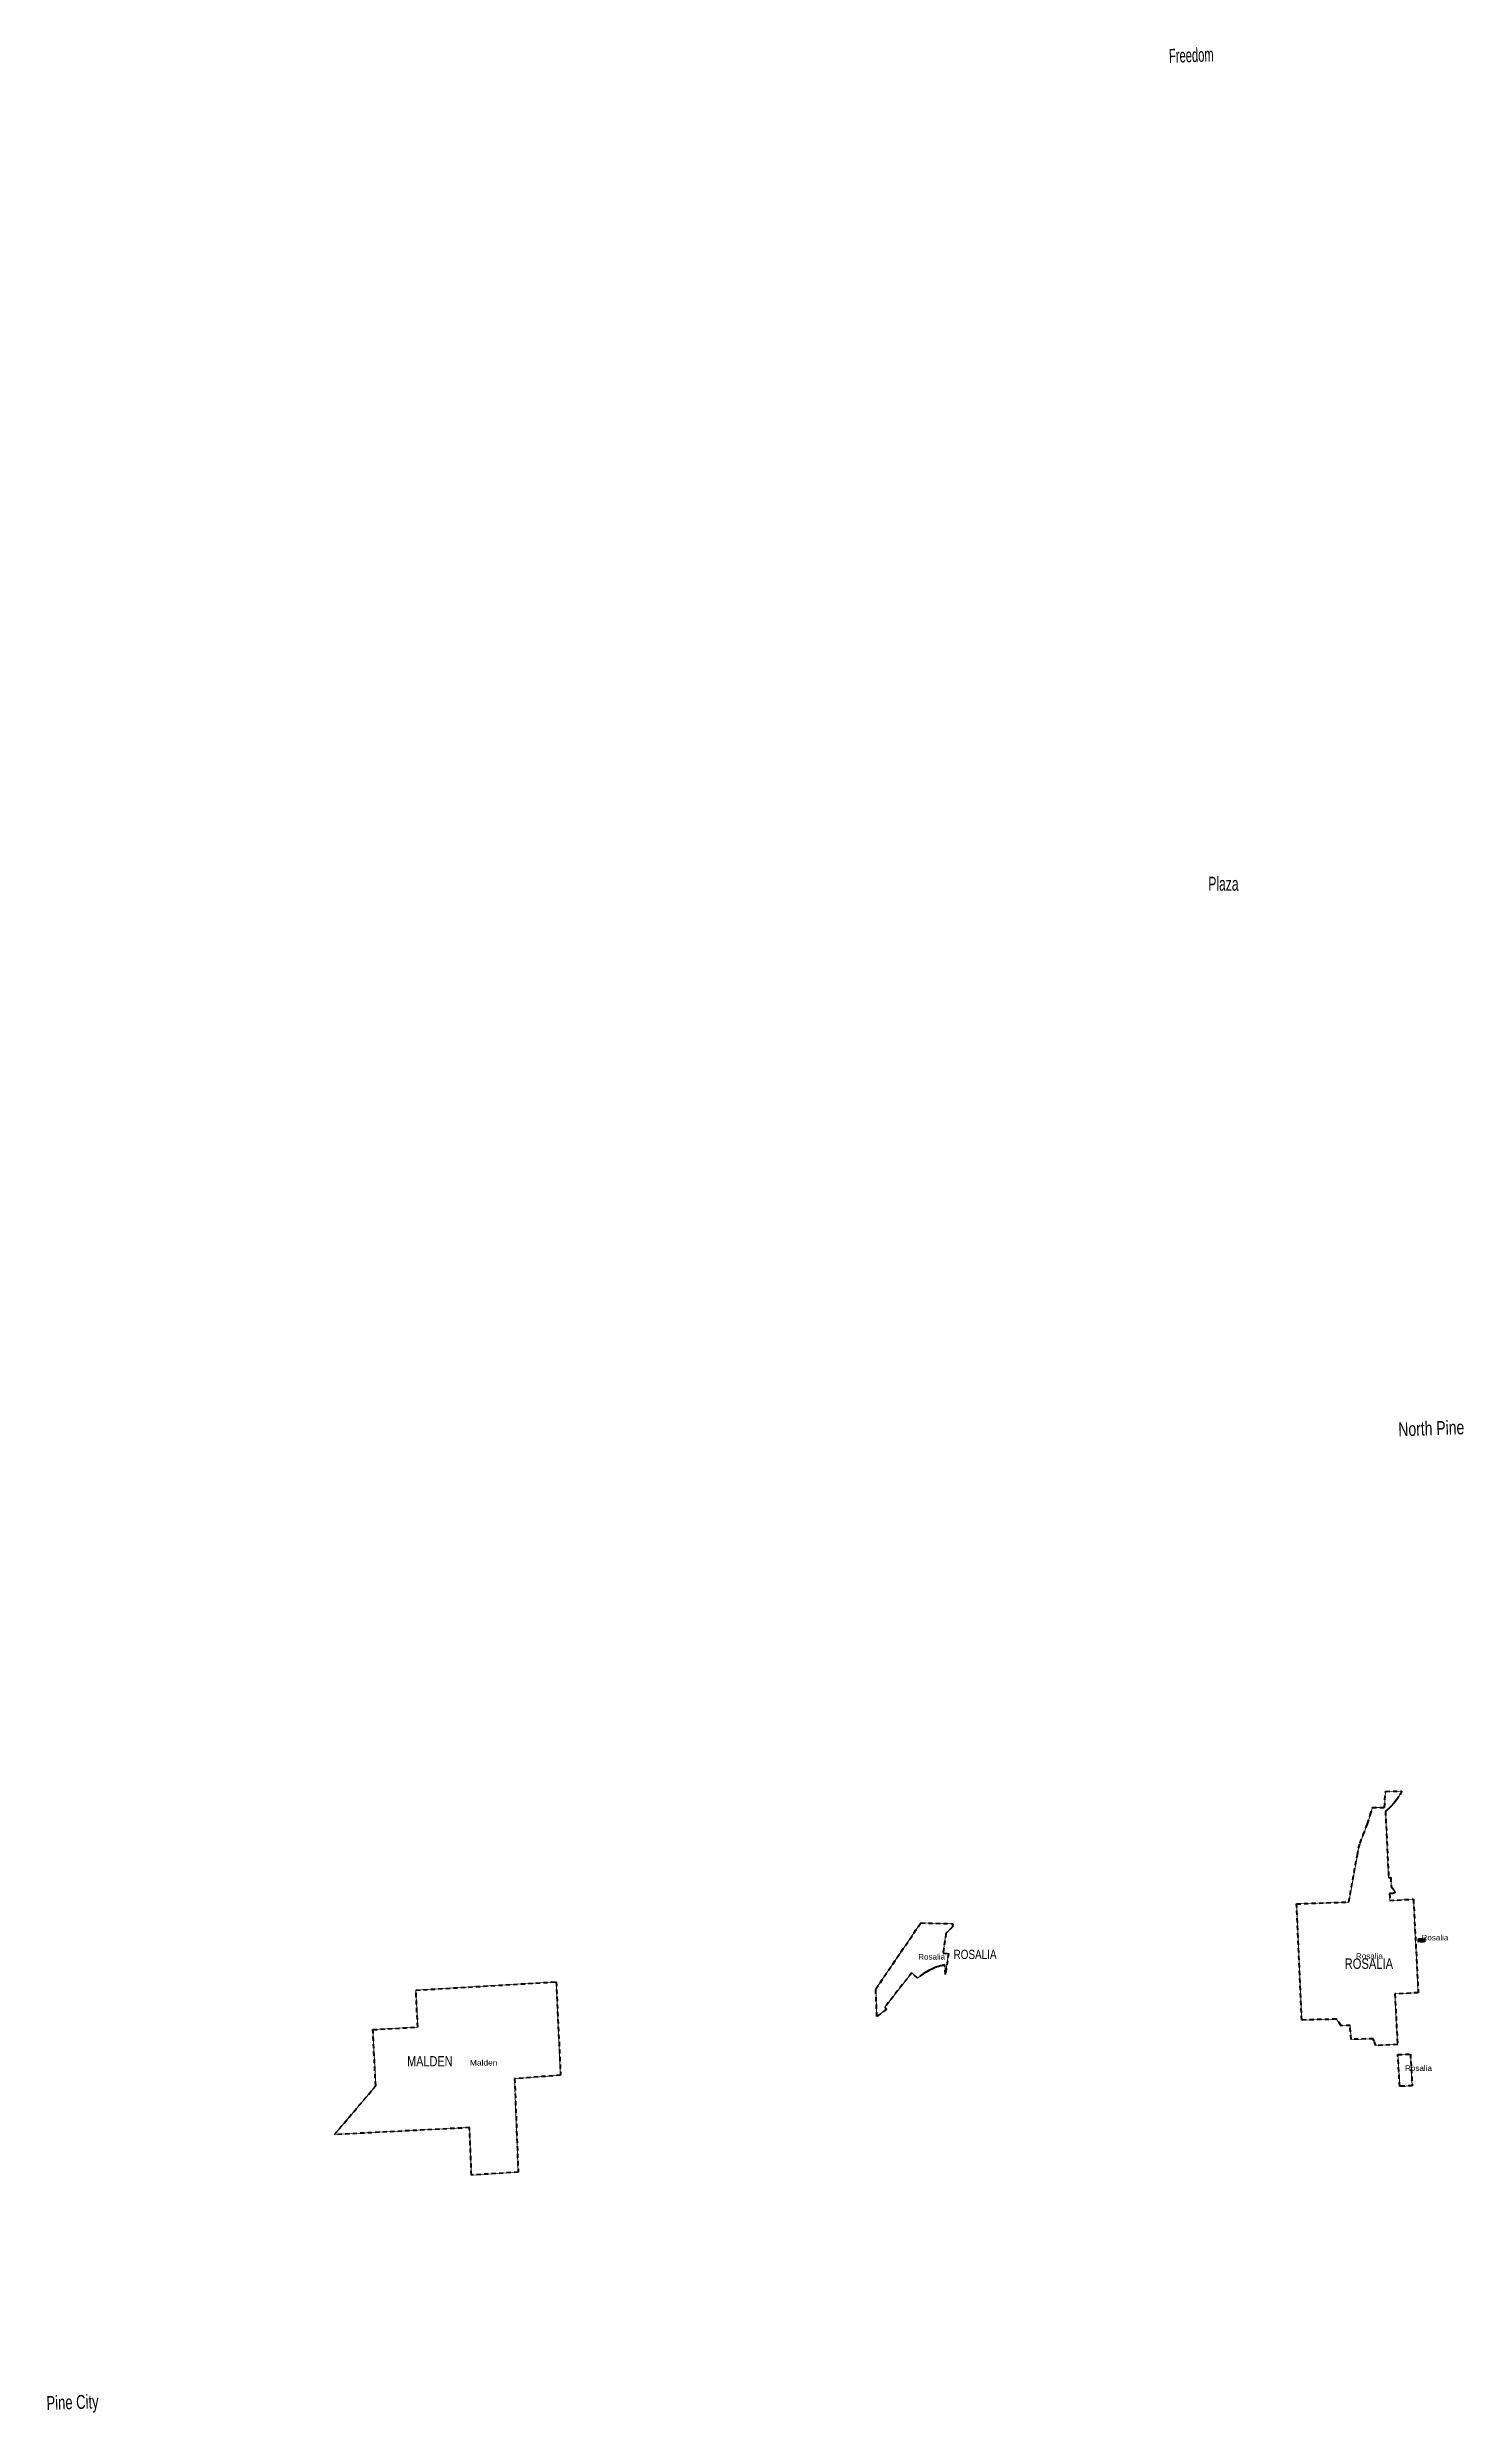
# Model space of a CAD drawing. Header units: feet. Extents: x -903180 to 1023491, y -707744 to 564635.
# Drawn here: x 868790 to 909491, y -91816 to -23827 of the extents above; entities that cross this region are included whole.
import ezdxf

# ---------------------------------------------------------------- set-up
doc = ezdxf.new("R2010")
doc.units = ezdxf.units.FT
doc.header["$LTSCALE"] = 80
doc.linetypes.add('SHORT_DASHED', pattern=[2.7, 1.5, -1.2])
doc.layers.add('13', color=7, linetype='SHORT_DASHED', lineweight=40)
doc.layers.add('58', color=7, linetype='Continuous', lineweight=13)
for name, color, linetype in [('14', 7, 'Continuous'), ('16', 7, 'Continuous'), ('36', 7, 'Continuous')]:
    doc.layers.add(name, color=color, linetype=linetype)

msp = doc.modelspace()

# ---------------------------------------------------------------- texts
at = {"layer": '14', "width": 0.8}
for s, height, p in [('ROSALIA', 266.8, (894830.9, -78777.32)), ('ROSALIA', 300, (906070.91, -79059.36)), ('MALDEN', 292.8, (879129.48, -81859.83))]:
    msp.add_text(s, height=height, dxfattribs=at).set_placement(p)
at = {"layer": '16'}
for s, width, p in [('Freedom', 0.6, (901028.37, -24274.9)), ('North Pine', 0.75, (907619.09, -63753.39)), ('Pine City', 0.7, (868772.03, -91739.51))]:
    msp.add_text(s, height=400, rotation=1.892, dxfattribs=dict(at, width=width)).set_placement(p)
at = {"layer": '16', "width": 0.65}
msp.add_text('Plaza', height=400, dxfattribs=at).set_placement((902151.8, -48068.62))
at = {"layer": '36'}
for s, width, p in [('Rosalia', 1.1, (908280.92, -78239.79)), ('Rosalia', 1.1, (893816.51, -78790.8)), ('Rosalia', 1.1, (906395.65, -78768.14)), ('Malden', 1.15, (880931.33, -81836.73)), ('Rosalia', 1.1, (907806.75, -81992.54))]:
    msp.add_text(s, height=157.5, dxfattribs=dict(at, width=width)).set_placement(p)

# ---------------------------------------------------------------- hatches: boundary and pattern name
at = {"layer": '58'}
msp.add_hatch(color=256, dxfattribs=at).paths.add_polyline_path([(908196.27, -78292.63), (908191.28, -78192.76), (908360.86, -78182.72), (908365.98, -78282.59)])

# ---------------------------------------------------------------- linework, layer by layer
at = {"layer": '13'}
for points in [[(907246.06, -73958.3), (907713.55, -73948.01), (907629.36, -74102.88), (907569.94, -74191.18), (907486.42, -74296.46), (907393.4, -74395.63), (907347.91, -74441.14), (907241.64, -74530.8), (907335.14, -76434.99), (907395.22, -76437.37), (907407.43, -76695.37), (907504.96, -76816.71), (907516.74, -76872.54), (907448.03, -76890.12), (907358.41, -76894.34), (907367.75, -77094.55), (907578.56, -77082.09), (908046.56, -77055.73), (908186.31, -79746.33), (907516.05, -79779.93), (907588.12, -81236.72), (906967.09, -81264.96), (906919.32, -81136.65), (906891.2, -81069.57), (906254.25, -81084.72), (906229.15, -80685.62), (905970.74, -80692.01), (905832.78, -80505.15), (904838.81, -80530.25), (904687.73, -77189.23), (906190.91, -77137.48), (906435.07, -75781.81), (906470.27, -75593.34), (906514.4, -75443.57), (906605.63, -75208.98), (906725.11, -74889.57), (906804.44, -74636.62), (906868.9, -74424.34), (907211.43, -74418.05)], [(893891.95, -77738.22), (894812.2, -77761.01), (894798.41, -77854.53), (894614.41, -78039.9), (894529.99, -78612.46), (894686.53, -78613.29), (894597.2, -79219.12), (894581.76, -78943.12), (894514.04, -78957.86), (894477.49, -78967.63), (894445.83, -78976.52), (894407.78, -78988.04), (894355.22, -79005.07), (894284.64, -79031.61), (894189.27, -79073.44), (894123.69, -79106.5), (894043.1, -79150.08), (893959, -79203.18), (893790.86, -79324.33), (893631.48, -79171.71), (892857.25, -80160.32), (892907.44, -80220.32), (892630.77, -80423.54), (892596.47, -79635.24)], [(908191.28, -78192.76), (908360.86, -78182.72), (908365.98, -78282.59), (908196.27, -78292.63)], [(878144.36, -80803.76), (879433.63, -80733.27), (879381.59, -79672.64), (883411.33, -79433.03), (883539.64, -82116.17), (882219.18, -82215.51), (882320.61, -84901.37), (880979.27, -84985.98), (880921.91, -83622.87), (877039.66, -83824.51), (878225.73, -82420.07)], [(907599.47, -81525.13), (907959.04, -81507.23), (908012.24, -82417.97), (907652.67, -82435.87)]]:
    msp.add_lwpolyline(points, close=True, dxfattribs=at)
at = {"layer": '58'}
for points in [[(907246.06, -73958.3), (907713.55, -73948.01), (907629.36, -74102.88), (907569.94, -74191.18), (907486.42, -74296.46), (907393.4, -74395.63), (907347.91, -74441.14), (907241.64, -74530.8), (907335.14, -76434.99), (907395.22, -76437.37), (907407.43, -76695.37), (907504.96, -76816.71), (907516.74, -76872.54), (907448.03, -76890.12), (907358.41, -76894.34), (907367.75, -77094.55), (907578.56, -77082.09), (908046.56, -77055.73), (908186.31, -79746.33), (907516.05, -79779.93), (907588.12, -81236.72), (906967.09, -81264.96), (906919.32, -81136.65), (906891.2, -81069.57), (906254.25, -81084.72), (906229.15, -80685.62), (905970.74, -80692.01), (905832.78, -80505.15), (904838.81, -80530.25), (904687.73, -77189.23), (906190.91, -77137.48), (906435.07, -75781.81), (906470.27, -75593.34), (906514.4, -75443.57), (906605.63, -75208.98), (906725.11, -74889.57), (906804.44, -74636.62), (906868.9, -74424.34), (907211.43, -74418.05)], [(893891.95, -77738.22), (894812.2, -77761.01), (894798.41, -77854.53), (894614.41, -78039.9), (894529.99, -78612.46), (894686.53, -78613.29), (894597.2, -79219.12), (894581.76, -78943.12), (894514.04, -78957.86), (894477.49, -78967.63), (894445.83, -78976.52), (894407.78, -78988.04), (894355.22, -79005.07), (894284.64, -79031.61), (894189.27, -79073.44), (894123.69, -79106.5), (894043.1, -79150.08), (893959, -79203.18), (893790.86, -79324.33), (893631.48, -79171.71), (892857.25, -80160.32), (892907.44, -80220.32), (892630.77, -80423.54), (892596.47, -79635.24)], [(908196.27, -78292.63), (908191.28, -78192.76), (908360.86, -78182.72), (908365.98, -78282.59)], [(878144.36, -80803.76), (879433.63, -80733.27), (879381.59, -79672.64), (883411.33, -79433.03), (883539.64, -82116.17), (882219.18, -82215.51), (882320.61, -84901.37), (880979.27, -84985.98), (880921.91, -83622.87), (877039.66, -83824.51), (878225.73, -82420.07)], [(908012.24, -82417.97), (907652.67, -82435.87), (907599.47, -81525.13), (907959.04, -81507.23)]]:
    msp.add_lwpolyline(points, close=True, dxfattribs=at)

msp.set_redraw_order([(e.dxf.handle, doc.entitydb.next_handle()) for e in msp.query("TEXT MTEXT ATTDEF DIMENSION ARC_DIMENSION")])  # texts and dimensions are drawn at this point

doc.saveas('drawing.dxf')
